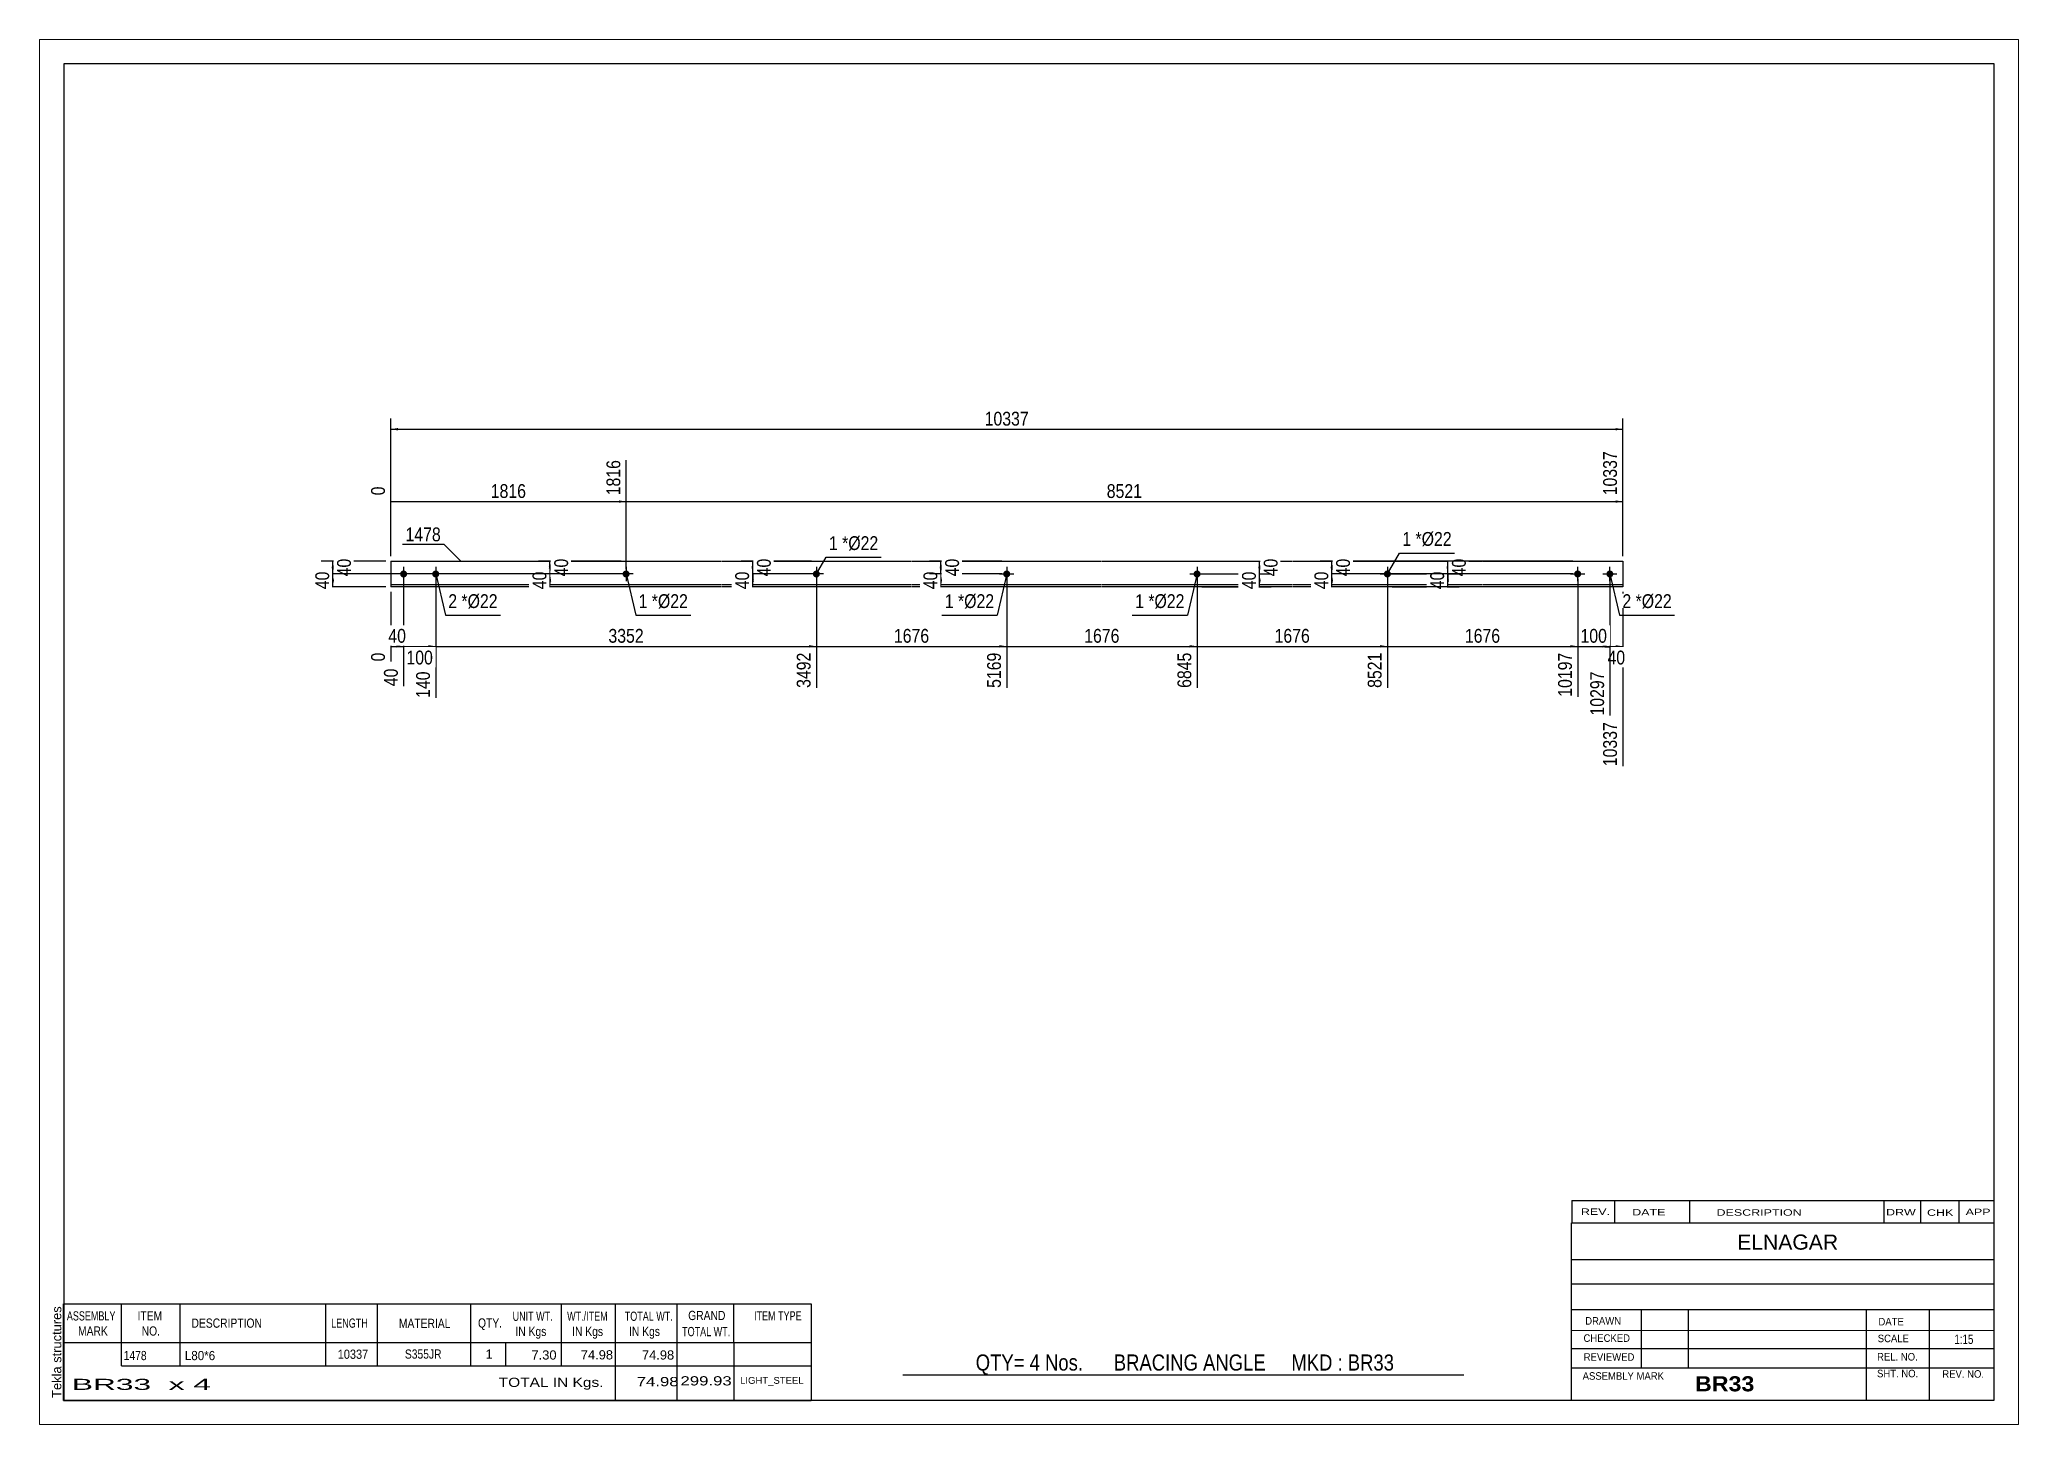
# Paper-space layout 'Layout1' of a CAD drawing. Header units: millimetres. Extents: x 0 to 410, y 0 to 287.
# The model-space entities are those that its viewports show. They can reach past a viewport. Long polylines and large blocks are cut down to what shows.
import ezdxf

# ---------------------------------------------------------------- set-up
doc = ezdxf.new("R2010")
doc.units = ezdxf.units.MM
doc.layers.add('Viewport layer', color=7, linetype='Continuous', plot=False)
doc.styles.add('Arial', font='ARIAL.TTF', dxfattribs={"height": 0.2})
doc.styles.add('Arial Bold', font='ARIALBD.TTF', dxfattribs={"height": 0.2})
doc.styles.add('Arial Narrow', font='ARIALN.TTF', dxfattribs={"height": 0.2})

# ---------------------------------------------------------------- blocks, each defined once
blk = doc.blocks.new('Unknown-629094028-1901')
at = {"color": 5, "linetype": 'Continuous'}
for p, q in [((332.25, 105.75), (-67.75, 105.75)), ((-67.75, 105.75), (-67.75, -171.25)), ((332.25, -171.25), (332.25, 105.75)), ((-67.75, -171.25), (332.25, -171.25))]:
    blk.add_line(p, q, dxfattribs=at)
at = {"color": 174, "linetype": 'Continuous', "style": 'Arial'}
blk.add_text('Tekla structures', height=1.9102, rotation=90, dxfattribs=at).set_placement((-68.25, -170.75))
blk = doc.blocks.new('Bolt-629094028-1280 - 1228')
at = {"linetype": 'Continuous'}
blk.add_hatch(color=3, dxfattribs=at).paths.add_polyline_path([(167.07, 0.73, -1), (167.07, -0.73, -1)])
at = {"color": 3, "linetype": 'Continuous'}
for p, q in [((165.6, 0), (168.53, 0)), ((167.07, 1.47), (167.07, -1.47))]:
    blk.add_line(p, q, dxfattribs=at)
blk = doc.blocks.new('Bolt-629094028-1279 - 1228')
at = {"linetype": 'Continuous'}
blk.add_hatch(color=3, dxfattribs=at).paths.add_polyline_path([(206.5, 0.73, -1), (206.5, -0.73, -1)])
at = {"color": 3, "linetype": 'Continuous'}
for p, q in [((205.03, 0), (207.97, 0)), ((206.5, 1.47), (206.5, -1.47))]:
    blk.add_line(p, q, dxfattribs=at)
blk = doc.blocks.new('Part-629094028-1275 - 1228')
at = {"color": 2, "linetype": 'Continuous'}
for p, q in [((0, 2.67), (0, -2.67)), ((0, 2.67), (29, 2.67)), ((29.1, 2.67), (68.43, 2.67)), ((68.53, 2.67), (107.87, 2.67)), ((107.97, 2.67), (147.3, 2.67)), ((147.4, 2.67), (186.73, 2.67)), ((186.83, 2.67), (226.17, 2.67)), ((226.27, 2.67), (255.27, 2.67)), ((255.27, 2.67), (255.27, -2.67)), ((29, -2.27), (0, -2.27)), ((29, -2.67), (0, -2.67)), ((68.43, -2.27), (29.1, -2.27)), ((68.43, -2.67), (29.1, -2.67)), ((107.87, -2.27), (68.53, -2.27)), ((107.87, -2.67), (68.53, -2.67)), ((147.3, -2.27), (107.97, -2.27)), ((147.3, -2.67), (107.97, -2.67)), ((186.73, -2.27), (147.4, -2.27)), ((186.73, -2.67), (147.4, -2.67)), ((226.17, -2.27), (186.83, -2.27)), ((226.17, -2.67), (186.83, -2.67)), ((255.27, -2.27), (226.27, -2.27)), ((255.27, -2.67), (226.27, -2.67))]:
    blk.add_line(p, q, dxfattribs=at)
blk = doc.blocks.new('Bolt-629094028-1276 - 1228')
at = {"linetype": 'Continuous'}
for points in [[(2.67, -0.73, -1), (2.67, 0.73, -1)], [(9.33, -0.73, -1), (9.33, 0.73, -1)]]:
    blk.add_hatch(color=3, dxfattribs=at).paths.add_polyline_path(points)
at = {"color": 3, "linetype": 'Continuous'}
for p, q in [((4.13, 0), (1.2, 0)), ((2.67, 1.47), (2.67, -1.47)), ((10.8, 0), (7.87, 0)), ((9.33, 1.47), (9.33, -1.47))]:
    blk.add_line(p, q, dxfattribs=at)
blk = doc.blocks.new('Bolt-629094028-1277 - 1228')
at = {"linetype": 'Continuous'}
for points in [[(245.93, 0.73, -1), (245.93, -0.73, -1)], [(252.6, 0.73, -1), (252.6, -0.73, -1)]]:
    blk.add_hatch(color=3, dxfattribs=at).paths.add_polyline_path(points)
at = {"color": 3, "linetype": 'Continuous'}
for p, q in [((244.47, 0), (247.4, 0)), ((245.93, -1.47), (245.93, 1.47)), ((251.13, 0), (254.07, 0)), ((252.6, -1.47), (252.6, 1.47))]:
    blk.add_line(p, q, dxfattribs=at)
blk = doc.blocks.new('Bolt-629094028-1278 - 1228')
at = {"linetype": 'Continuous'}
blk.add_hatch(color=3, dxfattribs=at).paths.add_polyline_path([(127.63, 0.73, -1), (127.63, -0.73, -1)])
at = {"color": 3, "linetype": 'Continuous'}
for p, q in [((126.17, 0), (129.1, 0)), ((127.63, 1.47), (127.63, -1.47))]:
    blk.add_line(p, q, dxfattribs=at)
blk = doc.blocks.new('Bolt-629094028-1281 - 1228')
at = {"linetype": 'Continuous'}
blk.add_hatch(color=3, dxfattribs=at).paths.add_polyline_path([(88.2, -0.73, -1), (88.2, 0.73, -1)])
at = {"color": 3, "linetype": 'Continuous'}
for p, q in [((89.67, 0), (86.73, 0)), ((88.2, 1.47), (88.2, -1.47))]:
    blk.add_line(p, q, dxfattribs=at)
blk = doc.blocks.new('Bolt-629094028-1282 - 1228')
at = {"linetype": 'Continuous'}
blk.add_hatch(color=3, dxfattribs=at).paths.add_polyline_path([(48.77, -0.73, -1), (48.77, 0.73, -1)])
at = {"color": 3, "linetype": 'Continuous'}
for p, q in [((50.23, 0), (47.3, 0)), ((48.77, 1.47), (48.77, -1.47))]:
    blk.add_line(p, q, dxfattribs=at)
blk = doc.blocks.new('StraightDimension-629094028-1349 - 1228')
at = {"linetype": 'Continuous'}
for points in [[(74.75, 1.17), (75, 2.67), (75.25, 1.17)], [(75.25, 1.5), (75, 0), (74.75, 1.5)]]:
    blk.add_hatch(color=7, dxfattribs=at).paths.add_polyline_path(points)
at = {"color": 7, "linetype": 'Continuous'}
for p, q in [((87.2, 2.67), (72.6, 2.67)), ((87.2, 0), (72.6, 0)), ((75, 0), (75, 2.67))]:
    blk.add_line(p, q, dxfattribs=at)
at = {"color": 0}
blk.add_wipeout([(79.35, 3.76), (75.15, 3.76), (75.15, -1.09), (79.35, -1.09)], dxfattribs=at)
at = {"color": 3, "style": 'Arial Narrow'}
blk.add_text('40', height=2.863, rotation=90.0002, dxfattribs=at).set_placement((78.75, -0.49))
blk = doc.blocks.new('StraightDimension-629094028-1350 - 1228')
at = {"linetype": 'Continuous'}
for points in [[(74.75, -1.5), (75, 0), (75.25, -1.5)], [(75.25, -1.17), (75, -2.67), (74.75, -1.17)]]:
    blk.add_hatch(color=7, dxfattribs=at).paths.add_polyline_path(points)
at = {"color": 7, "linetype": 'Continuous'}
for p, q in [((87.2, 0), (72.75, 0)), ((75, -2.67), (75, 0)), ((87.2, -2.67), (72.75, -2.67))]:
    blk.add_line(p, q, dxfattribs=at)
at = {"color": 0}
blk.add_wipeout([(74.85, 1.09), (70.65, 1.09), (70.65, -3.76), (74.85, -3.76)], dxfattribs=at)
at = {"color": 3, "style": 'Arial Narrow'}
blk.add_text('40', height=2.863, rotation=90.0002, dxfattribs=at).set_placement((74.25, -3.16))
blk = doc.blocks.new('StraightDimension-629094028-1341 - 1228')
at = {"linetype": 'Continuous'}
for points in [[(32.75, 1.17), (33, 2.67), (33.25, 1.17)], [(33.25, 1.5), (33, 0), (32.75, 1.5)]]:
    blk.add_hatch(color=7, dxfattribs=at).paths.add_polyline_path(points)
at = {"color": 7, "linetype": 'Continuous'}
for p, q in [((47.77, 2.67), (30.6, 2.67)), ((47.77, 0), (30.6, 0)), ((33, 0), (33, 2.67))]:
    blk.add_line(p, q, dxfattribs=at)
at = {"color": 0}
blk.add_wipeout([(37.35, 3.76), (33.15, 3.76), (33.15, -1.09), (37.35, -1.09)], dxfattribs=at)
at = {"color": 3, "style": 'Arial Narrow'}
blk.add_text('40', height=2.863, rotation=90.0002, dxfattribs=at).set_placement((36.75, -0.49))
blk = doc.blocks.new('StraightDimension-629094028-1342 - 1228')
at = {"linetype": 'Continuous'}
for points in [[(32.75, -1.5), (33, 0), (33.25, -1.5)], [(33.25, -1.17), (33, -2.67), (32.75, -1.17)]]:
    blk.add_hatch(color=7, dxfattribs=at).paths.add_polyline_path(points)
at = {"color": 7, "linetype": 'Continuous'}
for p, q in [((47.77, 0), (30.75, 0)), ((33, -2.67), (33, 0)), ((47.77, -2.67), (30.75, -2.67))]:
    blk.add_line(p, q, dxfattribs=at)
at = {"color": 0}
blk.add_wipeout([(32.85, 1.09), (28.65, 1.09), (28.65, -3.76), (32.85, -3.76)], dxfattribs=at)
at = {"color": 3, "style": 'Arial Narrow'}
blk.add_text('40', height=2.863, rotation=90.0002, dxfattribs=at).set_placement((32.25, -3.16))
blk = doc.blocks.new('StraightDimension-629094028-1358 - 1228')
at = {"linetype": 'Continuous'}
for points in [[(113.75, -1.5), (114, 0), (114.25, -1.5)], [(114.25, -1.17), (114, -2.67), (113.75, -1.17)]]:
    blk.add_hatch(color=7, dxfattribs=at).paths.add_polyline_path(points)
at = {"color": 7, "linetype": 'Continuous'}
for p, q in [((126.63, 0), (111.75, 0)), ((114, -2.67), (114, 0)), ((126.63, -2.67), (111.75, -2.67))]:
    blk.add_line(p, q, dxfattribs=at)
at = {"color": 0}
blk.add_wipeout([(113.85, 1.09), (109.65, 1.09), (109.65, -3.76), (113.85, -3.76)], dxfattribs=at)
at = {"color": 3, "style": 'Arial Narrow'}
blk.add_text('40', height=2.863, rotation=90.0002, dxfattribs=at).set_placement((113.25, -3.16))
blk = doc.blocks.new('StraightDimension-629094028-1294 - 1228')
at = {"linetype": 'Continuous'}
blk.add_hatch(color=7, dxfattribs=at).paths.add_polyline_path([(253.77, -14.75), (255.27, -15), (253.77, -15.25)])
at = {"color": 7, "linetype": 'Continuous'}
for p, q in [((252.6, -1), (252.6, -29.34)), ((255.27, -3.67), (255.27, -39.84)), ((252.6, -15), (255.27, -15))]:
    blk.add_line(p, q, dxfattribs=at)
at = {"color": 0}
blk.add_wipeout([(256.36, -19.35), (256.36, -15.15), (251.51, -15.15), (251.51, -19.35)], dxfattribs=at)
at = {"color": 0, "linetype": 'Continuous'}
blk.add_wipeout([(254.67, -30.1), (250.47, -30.1), (250.47, -40.44), (254.67, -40.44)], dxfattribs=at)
at = {"color": 3, "style": 'Arial Narrow'}
blk.add_text('40', height=2.863, dxfattribs=at).set_placement((252.11, -18.75))
at = {"color": 3, "linetype": 'Continuous', "style": 'Arial Narrow'}
blk.add_text('10337', height=2.863, rotation=90.0002, dxfattribs=at).set_placement((254.07, -39.84))
blk = doc.blocks.new('StraightDimension-629094028-1295 - 1228')
at = {"linetype": 'Continuous'}
blk.add_hatch(color=7, dxfattribs=at).paths.add_polyline_path([(251.1, -14.75), (252.6, -15), (251.1, -15.25)])
at = {"color": 7, "linetype": 'Continuous'}
for p, q in [((245.93, -1), (245.93, -25.44)), ((252.6, -1), (252.6, -29.34)), ((245.93, -15), (252.6, -15))]:
    blk.add_line(p, q, dxfattribs=at)
at = {"color": 0}
blk.add_wipeout([(252.61, -14.85), (252.61, -10.65), (245.92, -10.65), (245.92, -14.85)], dxfattribs=at)
at = {"color": 0, "linetype": 'Continuous'}
blk.add_wipeout([(252, -19.6), (247.8, -19.6), (247.8, -29.94), (252, -29.94)], dxfattribs=at)
at = {"color": 3, "style": 'Arial Narrow'}
blk.add_text('100', height=2.863, dxfattribs=at).set_placement((246.52, -14.25))
at = {"color": 3, "linetype": 'Continuous', "style": 'Arial Narrow'}
blk.add_text('10297', height=2.863, rotation=90.0002, dxfattribs=at).set_placement((251.4, -29.34))
blk = doc.blocks.new('StraightDimension-629094028-1296 - 1228')
at = {"linetype": 'Continuous'}
blk.add_hatch(color=7, dxfattribs=at).paths.add_polyline_path([(244.43, -14.75), (245.93, -15), (244.43, -15.25)])
at = {"color": 7, "linetype": 'Continuous'}
for p, q in [((206.5, -1), (206.5, -23.61)), ((245.93, -1), (245.93, -25.44)), ((206.5, -15), (245.93, -15))]:
    blk.add_line(p, q, dxfattribs=at)
at = {"color": 0}
blk.add_wipeout([(230.47, -14.85), (230.47, -10.65), (221.96, -10.65), (221.96, -14.85)], dxfattribs=at)
at = {"color": 0, "linetype": 'Continuous'}
blk.add_wipeout([(245.33, -15.7), (241.13, -15.7), (241.13, -26.04), (245.33, -26.04)], dxfattribs=at)
at = {"color": 3, "style": 'Arial Narrow'}
blk.add_text('1676', height=2.863, dxfattribs=at).set_placement((222.56, -14.25))
at = {"color": 3, "linetype": 'Continuous', "style": 'Arial Narrow'}
blk.add_text('10197', height=2.863, rotation=90.0002, dxfattribs=at).set_placement((244.73, -25.44))
blk = doc.blocks.new('StraightDimension-629094028-1297 - 1228')
at = {"linetype": 'Continuous'}
blk.add_hatch(color=7, dxfattribs=at).paths.add_polyline_path([(205, -14.75), (206.5, -15), (205, -15.25)])
at = {"color": 7, "linetype": 'Continuous'}
for p, q in [((167.07, -1), (167.07, -23.61)), ((206.5, -1), (206.5, -23.61)), ((167.07, -15), (206.5, -15))]:
    blk.add_line(p, q, dxfattribs=at)
at = {"color": 0}
blk.add_wipeout([(191.04, -14.85), (191.04, -10.65), (182.53, -10.65), (182.53, -14.85)], dxfattribs=at)
at = {"color": 0, "linetype": 'Continuous'}
blk.add_wipeout([(205.9, -15.7), (201.7, -15.7), (201.7, -24.21), (205.9, -24.21)], dxfattribs=at)
at = {"color": 3, "style": 'Arial Narrow'}
blk.add_text('1676', height=2.863, dxfattribs=at).set_placement((183.13, -14.25))
at = {"color": 3, "linetype": 'Continuous', "style": 'Arial Narrow'}
blk.add_text('8521', height=2.863, rotation=90.0002, dxfattribs=at).set_placement((205.3, -23.61))
blk = doc.blocks.new('StraightDimension-629094028-1298 - 1228')
at = {"linetype": 'Continuous'}
blk.add_hatch(color=7, dxfattribs=at).paths.add_polyline_path([(165.57, -14.75), (167.07, -15), (165.57, -15.25)])
at = {"color": 7, "linetype": 'Continuous'}
for p, q in [((127.63, -1), (127.63, -23.61)), ((167.07, -1), (167.07, -23.61)), ((127.63, -15), (167.07, -15))]:
    blk.add_line(p, q, dxfattribs=at)
at = {"color": 0}
blk.add_wipeout([(151.61, -14.85), (151.61, -10.65), (143.09, -10.65), (143.09, -14.85)], dxfattribs=at)
at = {"color": 0, "linetype": 'Continuous'}
blk.add_wipeout([(166.47, -15.7), (162.27, -15.7), (162.27, -24.21), (166.47, -24.21)], dxfattribs=at)
at = {"color": 3, "style": 'Arial Narrow'}
blk.add_text('1676', height=2.863, dxfattribs=at).set_placement((143.69, -14.25))
at = {"color": 3, "linetype": 'Continuous', "style": 'Arial Narrow'}
blk.add_text('6845', height=2.863, rotation=90.0002, dxfattribs=at).set_placement((165.87, -23.61))
blk = doc.blocks.new('StraightDimension-629094028-1299 - 1228')
at = {"linetype": 'Continuous'}
blk.add_hatch(color=7, dxfattribs=at).paths.add_polyline_path([(126.13, -14.75), (127.63, -15), (126.13, -15.25)])
at = {"color": 7, "linetype": 'Continuous'}
for p, q in [((88.2, -1), (88.2, -23.61)), ((127.63, -1), (127.63, -23.61)), ((88.2, -15), (127.63, -15))]:
    blk.add_line(p, q, dxfattribs=at)
at = {"color": 0}
blk.add_wipeout([(112.17, -14.85), (112.17, -10.65), (103.66, -10.65), (103.66, -14.85)], dxfattribs=at)
at = {"color": 0, "linetype": 'Continuous'}
blk.add_wipeout([(127.03, -15.7), (122.83, -15.7), (122.83, -24.21), (127.03, -24.21)], dxfattribs=at)
at = {"color": 3, "style": 'Arial Narrow'}
blk.add_text('1676', height=2.863, dxfattribs=at).set_placement((104.26, -14.25))
at = {"color": 3, "linetype": 'Continuous', "style": 'Arial Narrow'}
blk.add_text('5169', height=2.863, rotation=90.0002, dxfattribs=at).set_placement((126.43, -23.61))
blk = doc.blocks.new('StraightDimension-629094028-1300 - 1228')
at = {"linetype": 'Continuous'}
blk.add_hatch(color=7, dxfattribs=at).paths.add_polyline_path([(86.7, -14.75), (88.2, -15), (86.7, -15.25)])
at = {"color": 7, "linetype": 'Continuous'}
for p, q in [((9.33, -1), (9.33, -25.68)), ((88.2, -1), (88.2, -23.61)), ((9.33, -15), (88.2, -15))]:
    blk.add_line(p, q, dxfattribs=at)
at = {"color": 0}
blk.add_wipeout([(53.02, -14.85), (53.02, -10.65), (44.51, -10.65), (44.51, -14.85)], dxfattribs=at)
at = {"color": 0, "linetype": 'Continuous'}
blk.add_wipeout([(87.6, -15.7), (83.4, -15.7), (83.4, -24.21), (87.6, -24.21)], dxfattribs=at)
at = {"color": 3, "style": 'Arial Narrow'}
blk.add_text('3352', height=2.863, dxfattribs=at).set_placement((45.11, -14.25))
at = {"color": 3, "linetype": 'Continuous', "style": 'Arial Narrow'}
blk.add_text('3492', height=2.863, rotation=90.0002, dxfattribs=at).set_placement((87, -23.61))
blk = doc.blocks.new('StraightDimension-629094028-1365 - 1228')
at = {"linetype": 'Continuous'}
for points in [[(179.75, 1.17), (180, 2.67), (180.25, 1.17)], [(180.25, 1.5), (180, 0), (179.75, 1.5)]]:
    blk.add_hatch(color=7, dxfattribs=at).paths.add_polyline_path(points)
at = {"color": 7, "linetype": 'Continuous'}
for p, q in [((168.07, 2.67), (182.25, 2.67)), ((168.07, 0), (182.25, 0)), ((180, 0), (180, 2.67))]:
    blk.add_line(p, q, dxfattribs=at)
at = {"color": 0}
blk.add_wipeout([(184.35, 3.76), (180.15, 3.76), (180.15, -1.09), (184.35, -1.09)], dxfattribs=at)
at = {"color": 3, "style": 'Arial Narrow'}
blk.add_text('40', height=2.863, rotation=90.0002, dxfattribs=at).set_placement((183.75, -0.49))
blk = doc.blocks.new('StraightDimension-629094028-1301 - 1228')
at = {"linetype": 'Continuous'}
blk.add_hatch(color=7, dxfattribs=at).paths.add_polyline_path([(7.83, -14.75), (9.33, -15), (7.83, -15.25)])
at = {"color": 7, "linetype": 'Continuous'}
for p, q in [((2.67, -1), (2.67, -23.26)), ((9.33, -1), (9.33, -25.68)), ((2.67, -15), (9.33, -15))]:
    blk.add_line(p, q, dxfattribs=at)
at = {"color": 0}
blk.add_wipeout([(9.34, -19.35), (9.34, -15.15), (2.66, -15.15), (2.66, -19.35)], dxfattribs=at)
at = {"color": 0, "linetype": 'Continuous'}
blk.add_wipeout([(8.73, -19.6), (4.53, -19.6), (4.53, -26.28), (8.73, -26.28)], dxfattribs=at)
at = {"color": 3, "style": 'Arial Narrow'}
blk.add_text('100', height=2.863, dxfattribs=at).set_placement((3.26, -18.75))
at = {"color": 3, "linetype": 'Continuous', "style": 'Arial Narrow'}
blk.add_text('140', height=2.863, rotation=90.0002, dxfattribs=at).set_placement((8.13, -25.68))
blk = doc.blocks.new('StraightDimension-629094028-1366 - 1228')
at = {"linetype": 'Continuous'}
for points in [[(179.75, -1.5), (180, 0), (180.25, -1.5)], [(180.25, -1.17), (180, -2.67), (179.75, -1.17)]]:
    blk.add_hatch(color=7, dxfattribs=at).paths.add_polyline_path(points)
at = {"color": 7, "linetype": 'Continuous'}
for p, q in [((168.07, 0), (182.4, 0)), ((180, -2.67), (180, 0)), ((168.07, -2.67), (182.4, -2.67))]:
    blk.add_line(p, q, dxfattribs=at)
at = {"color": 0}
blk.add_wipeout([(179.85, 1.09), (175.65, 1.09), (175.65, -3.76), (179.85, -3.76)], dxfattribs=at)
at = {"color": 3, "style": 'Arial Narrow'}
blk.add_text('40', height=2.863, rotation=90.0002, dxfattribs=at).set_placement((179.25, -3.16))
blk = doc.blocks.new('StraightDimension-629094028-1302 - 1228')
at = {"linetype": 'Continuous'}
blk.add_hatch(color=7, dxfattribs=at).paths.add_polyline_path([(1.17, -14.75), (2.67, -15), (1.17, -15.25)])
at = {"color": 7, "linetype": 'Continuous'}
for p, q in [((0, -3.67), (0, -18.13)), ((2.67, -1), (2.67, -23.26)), ((0, -15), (2.67, -15))]:
    blk.add_line(p, q, dxfattribs=at)
at = {"color": 0}
blk.add_wipeout([(3.76, -14.85), (3.76, -10.65), (-1.09, -10.65), (-1.09, -14.85)], dxfattribs=at)
at = {"color": 0, "linetype": 'Continuous'}
blk.add_wipeout([(2.07, -19), (-2.13, -19), (-2.13, -23.86), (2.07, -23.86)], dxfattribs=at)
blk.add_wipeout([(-0.6, -15.7), (-4.8, -15.7), (-4.8, -18.73), (-0.6, -18.73)], dxfattribs=at)
at = {"color": 3, "style": 'Arial Narrow'}
blk.add_text('40', height=2.863, dxfattribs=at).set_placement((-0.49, -14.25))
at = {"color": 3, "linetype": 'Continuous', "style": 'Arial Narrow'}
for s, height, p in [('0', 2.86, (-1.2, -18.13)), ('40', 2.863, (1.47, -23.26))]:
    blk.add_text(s, height=height, rotation=90.0002, dxfattribs=at).set_placement(p)
blk = doc.blocks.new('StraightDimension-629094028-1331 - 1228')
at = {"linetype": 'Continuous'}
blk.add_hatch(color=7, dxfattribs=at).paths.add_polyline_path([(253.77, 15.25), (255.27, 15), (253.77, 14.75)])
at = {"color": 7, "linetype": 'Continuous'}
for p, q in [((255.27, 3.67), (255.27, 25.44)), ((48.77, 1), (48.77, 23.61)), ((48.77, 15), (255.27, 15))]:
    blk.add_line(p, q, dxfattribs=at)
at = {"color": 0, "linetype": 'Continuous'}
blk.add_wipeout([(254.67, 26.04), (250.47, 26.04), (250.47, 15.7), (254.67, 15.7)], dxfattribs=at)
at = {"color": 0}
blk.add_wipeout([(156.27, 15.15), (156.27, 19.35), (147.76, 19.35), (147.76, 15.15)], dxfattribs=at)
at = {"color": 3, "linetype": 'Continuous', "style": 'Arial Narrow'}
blk.add_text('10337', height=2.863, rotation=90.0002, dxfattribs=at).set_placement((254.07, 16.3))
at = {"color": 3, "style": 'Arial Narrow'}
blk.add_text('8521', height=2.863, dxfattribs=at).set_placement((148.36, 15.75))
blk = doc.blocks.new('StraightDimension-629094028-1332 - 1228')
at = {"linetype": 'Continuous'}
blk.add_hatch(color=7, dxfattribs=at).paths.add_polyline_path([(47.27, 15.25), (48.77, 15), (47.27, 14.75)])
at = {"color": 7, "linetype": 'Continuous'}
for p, q in [((48.77, 1), (48.77, 23.61)), ((0, 3.67), (0, 18.13)), ((0, 15), (48.77, 15))]:
    blk.add_line(p, q, dxfattribs=at)
at = {"color": 0, "linetype": 'Continuous'}
for points in [[(48.17, 24.21), (43.97, 24.21), (43.97, 15.7), (48.17, 15.7)], [(-0.6, 18.73), (-4.8, 18.73), (-4.8, 15.7), (-0.6, 15.7)]]:
    blk.add_wipeout(points, dxfattribs=at)
at = {"color": 0}
blk.add_wipeout([(28.64, 15.15), (28.64, 19.35), (20.13, 19.35), (20.13, 15.15)], dxfattribs=at)
at = {"color": 3, "linetype": 'Continuous', "style": 'Arial Narrow'}
for s, height, p in [('1816', 2.863, (47.57, 16.3)), ('0', 2.86, (-1.2, 16.3))]:
    blk.add_text(s, height=height, rotation=90.0002, dxfattribs=at).set_placement(p)
at = {"color": 3, "style": 'Arial Narrow'}
blk.add_text('1816', height=2.863, dxfattribs=at).set_placement((20.73, 15.75))
blk = doc.blocks.new('StraightDimension-629094028-1357 - 1228')
at = {"linetype": 'Continuous'}
for points in [[(113.75, 1.17), (114, 2.67), (114.25, 1.17)], [(114.25, 1.5), (114, 0), (113.75, 1.5)]]:
    blk.add_hatch(color=7, dxfattribs=at).paths.add_polyline_path(points)
at = {"color": 7, "linetype": 'Continuous'}
for p, q in [((126.63, 2.67), (111.6, 2.67)), ((126.63, 0), (111.6, 0)), ((114, 0), (114, 2.67))]:
    blk.add_line(p, q, dxfattribs=at)
at = {"color": 0}
blk.add_wipeout([(118.35, 3.76), (114.15, 3.76), (114.15, -1.09), (118.35, -1.09)], dxfattribs=at)
at = {"color": 3, "style": 'Arial Narrow'}
blk.add_text('40', height=2.863, rotation=90.0002, dxfattribs=at).set_placement((117.75, -0.49))
blk = doc.blocks.new('StraightDimension-629094028-1373 - 1228')
at = {"linetype": 'Continuous'}
for points in [[(218.75, 1.17), (219, 2.67), (219.25, 1.17)], [(219.25, 1.5), (219, 0), (218.75, 1.5)]]:
    blk.add_hatch(color=7, dxfattribs=at).paths.add_polyline_path(points)
at = {"color": 7, "linetype": 'Continuous'}
for p, q in [((207.5, 2.67), (221.25, 2.67)), ((207.5, 0), (221.25, 0)), ((219, 0), (219, 2.67))]:
    blk.add_line(p, q, dxfattribs=at)
at = {"color": 0}
blk.add_wipeout([(223.35, 3.76), (219.15, 3.76), (219.15, -1.09), (223.35, -1.09)], dxfattribs=at)
at = {"color": 3, "style": 'Arial Narrow'}
blk.add_text('40', height=2.863, rotation=90.0002, dxfattribs=at).set_placement((222.75, -0.49))
blk = doc.blocks.new('StraightDimension-629094028-1374 - 1228')
at = {"linetype": 'Continuous'}
for points in [[(218.75, -1.5), (219, 0), (219.25, -1.5)], [(219.25, -1.17), (219, -2.67), (218.75, -1.17)]]:
    blk.add_hatch(color=7, dxfattribs=at).paths.add_polyline_path(points)
at = {"color": 7, "linetype": 'Continuous'}
for p, q in [((207.5, 0), (221.4, 0)), ((219, -2.67), (219, 0)), ((207.5, -2.67), (221.4, -2.67))]:
    blk.add_line(p, q, dxfattribs=at)
at = {"color": 0}
blk.add_wipeout([(218.85, 1.09), (214.65, 1.09), (214.65, -3.76), (218.85, -3.76)], dxfattribs=at)
at = {"color": 3, "style": 'Arial Narrow'}
blk.add_text('40', height=2.863, rotation=90.0002, dxfattribs=at).set_placement((218.25, -3.16))
blk = doc.blocks.new('StraightDimension-629094028-1381 - 1228')
at = {"linetype": 'Continuous'}
for points in [[(194.75, 1.17), (195, 2.67), (195.25, 1.17)], [(195.25, 1.5), (195, 0), (194.75, 1.5)]]:
    blk.add_hatch(color=7, dxfattribs=at).paths.add_polyline_path(points)
at = {"color": 7, "linetype": 'Continuous'}
for p, q in [((244.93, 2.67), (192.6, 2.67)), ((244.93, 0), (192.6, 0)), ((195, 0), (195, 2.67))]:
    blk.add_line(p, q, dxfattribs=at)
at = {"color": 0}
blk.add_wipeout([(199.35, 3.76), (195.15, 3.76), (195.15, -1.09), (199.35, -1.09)], dxfattribs=at)
at = {"color": 3, "style": 'Arial Narrow'}
blk.add_text('40', height=2.863, rotation=90.0002, dxfattribs=at).set_placement((198.75, -0.49))
blk = doc.blocks.new('StraightDimension-629094028-1382 - 1228')
at = {"linetype": 'Continuous'}
for points in [[(194.75, -1.5), (195, 0), (195.25, -1.5)], [(195.25, -1.17), (195, -2.67), (194.75, -1.17)]]:
    blk.add_hatch(color=7, dxfattribs=at).paths.add_polyline_path(points)
at = {"color": 7, "linetype": 'Continuous'}
for p, q in [((244.93, 0), (192.75, 0)), ((195, -2.67), (195, 0)), ((244.93, -2.67), (192.75, -2.67))]:
    blk.add_line(p, q, dxfattribs=at)
at = {"color": 0}
blk.add_wipeout([(194.85, 1.09), (190.65, 1.09), (190.65, -3.76), (194.85, -3.76)], dxfattribs=at)
at = {"color": 3, "style": 'Arial Narrow'}
blk.add_text('40', height=2.863, rotation=90.0002, dxfattribs=at).set_placement((194.25, -3.16))
blk = doc.blocks.new('StraightDimension-629094028-1389 - 1228')
at = {"linetype": 'Continuous'}
for points in [[(-12.25, 1.17), (-12, 2.67), (-11.75, 1.17)], [(-11.75, 1.5), (-12, 0), (-12.25, 1.5)]]:
    blk.add_hatch(color=7, dxfattribs=at).paths.add_polyline_path(points)
at = {"color": 7, "linetype": 'Continuous'}
for p, q in [((-1, 2.67), (-14.4, 2.67)), ((47.77, 0), (-14.4, 0)), ((-12, 0), (-12, 2.67))]:
    blk.add_line(p, q, dxfattribs=at)
at = {"color": 0}
blk.add_wipeout([(-7.65, 3.76), (-11.85, 3.76), (-11.85, -1.09), (-7.65, -1.09)], dxfattribs=at)
at = {"color": 3, "style": 'Arial Narrow'}
blk.add_text('40', height=2.863, rotation=90.0002, dxfattribs=at).set_placement((-8.25, -0.49))
blk = doc.blocks.new('StraightDimension-629094028-1390 - 1228')
at = {"linetype": 'Continuous'}
for points in [[(-12.25, -1.5), (-12, 0), (-11.75, -1.5)], [(-11.75, -1.17), (-12, -2.67), (-12.25, -1.17)]]:
    blk.add_hatch(color=7, dxfattribs=at).paths.add_polyline_path(points)
at = {"color": 7, "linetype": 'Continuous'}
for p, q in [((47.77, 0), (-14.25, 0)), ((-12, -2.67), (-12, 0)), ((-1, -2.67), (-14.25, -2.67))]:
    blk.add_line(p, q, dxfattribs=at)
at = {"color": 0}
blk.add_wipeout([(-12.15, 1.09), (-16.35, 1.09), (-16.35, -3.76), (-12.15, -3.76)], dxfattribs=at)
at = {"color": 3, "style": 'Arial Narrow'}
blk.add_text('40', height=2.863, rotation=90.0002, dxfattribs=at).set_placement((-12.75, -3.16))
blk = doc.blocks.new('StraightDimension-629094028-1399 - 1228')
at = {"linetype": 'Continuous'}
for points in [[(1.5, 29.75), (0, 30), (1.5, 30.25)], [(253.77, 30.25), (255.27, 30), (253.77, 29.75)]]:
    blk.add_hatch(color=7, dxfattribs=at).paths.add_polyline_path(points)
at = {"color": 7, "linetype": 'Continuous'}
for p, q in [((0, 3.67), (0, 32.25)), ((0, 30), (255.27, 30)), ((255.27, 3.67), (255.27, 32.25))]:
    blk.add_line(p, q, dxfattribs=at)
at = {"color": 0}
blk.add_wipeout([(132.8, 30.15), (132.8, 34.35), (122.46, 34.35), (122.46, 30.15)], dxfattribs=at)
at = {"color": 3, "style": 'Arial Narrow'}
blk.add_text('10337', height=2.863, dxfattribs=at).set_placement((123.06, 30.75))
blk = doc.blocks.new('CBS_REVISION-629094028-1941')
at = {"color": 7, "linetype": 'Continuous'}
for p, q in [((244.74, -129.87), (332.24, -129.87)), ((244.74, -129.87), (244.74, -134.5)), ((253.54, -129.87), (253.54, -134.5)), ((269.13, -129.87), (269.13, -134.44)), ((309.39, -129.87), (309.39, -134.5)), ((316.93, -129.87), (316.93, -134.5)), ((324.88, -129.87), (324.88, -134.5)), ((244.74, -134.5), (332.24, -134.5))]:
    blk.add_line(p, q, dxfattribs=at)
at = {"color": 7, "style": 'Arial Narrow', "width": 1.7}
for s, height, p in [('REV.', 1.326, (246.6, -132.82)), ('DATE', 1.326, (257.23, -132.94)), ('DESCRIPTION', 1.3257, (274.71, -132.99)), ('DRW', 1.326, (309.82, -132.93)), ('CHK', 1.326, (318.31, -133.02)), ('APP', 1.326, (326.31, -132.87))]:
    blk.add_text(s, height=height, dxfattribs=at).set_placement(p)
blk = doc.blocks.new('CBS_BOM-629094028-1938')
at = {"color": 7, "linetype": 'Continuous'}
for p, q in [((-67.78, -159.28), (-67.78, -151.28)), ((-67.78, -151.28), (87.14, -151.28)), ((-55.78, -159.28), (-55.78, -151.28)), ((-43.59, -159.28), (-43.59, -151.28)), ((-13.43, -159.28), (-13.43, -151.28)), ((-2.75, -159.28), (-2.75, -151.28)), ((16.57, -159.28), (16.57, -151.28)), ((35.37, -159.28), (35.37, -151.28)), ((46.58, -159.28), (46.58, -151.28)), ((59.37, -159.28), (59.37, -151.28)), ((71.12, -159.28), (71.12, -151.28)), ((87.14, -151.29), (87.14, -159.27)), ((-67.78, -159.28), (87.14, -159.28)), ((-67.78, -164.08), (-67.78, -159.28)), ((-55.78, -164.08), (-55.78, -159.28)), ((-43.59, -164.08), (-43.59, -159.28)), ((-13.43, -164.08), (-13.43, -159.28)), ((-2.75, -164.08), (-2.75, -159.28)), ((16.57, -164.08), (16.57, -159.28)), ((23.83, -164.08), (23.83, -159.28)), ((35.37, -164.08), (35.37, -159.28)), ((46.58, -164.08), (46.58, -159.28)), ((59.37, -164.08), (59.37, -159.28)), ((71.14, -164.08), (71.14, -159.28)), ((87.14, -159.28), (87.14, -164.08)), ((-67.78, -171.28), (-67.78, -164.1)), ((-55.78, -164.08), (87.14, -164.08)), ((46.58, -171.28), (46.58, -164.1)), ((59.37, -171.28), (59.37, -164.1)), ((71.18, -171.28), (71.18, -164.1)), ((87.14, -164.08), (87.14, -171.28)), ((-67.78, -171.28), (87.14, -171.28))]:
    blk.add_line(p, q, dxfattribs=at)
at = {"color": 3, "linetype": 'Continuous', "style": 'Arial'}
for s, height, width, p in [('ASSEMBLY', 1.91, 0.7, (-67.1, -154.71)), ('ITEM', 1.91, 0.8, (-52.45, -154.71)), ('DESCRIPTION', 1.9102, 0.8, (-41.27, -156.21)), ('LENGTH', 1.91, 0.7, (-12.32, -156.21)), ('MATERIAL', 1.91, 0.8, (1.7, -156.26)), ('QTY.', 1.91, 0.8, (18.09, -156.18)), ('UNIT WT.', 1.91, 0.7, (25.26, -154.78)), ('WT./ITEM', 1.91, 0.7, (36.55, -154.78)), ('TOTAL WT.', 1.91, 0.7, (48.49, -154.78)), ('GRAND', 1.91, 0.8, (61.64, -154.62)), ('ITEM TYPE', 1.91, 0.7, (75.28, -154.7)), ('MARK', 1.91, 0.8, (-64.78, -157.84)), ('NO.', 1.91, 0.8, (-51.6, -157.84)), ('IN Kgs', 1.91, 0.8, (25.84, -157.92)), ('IN Kgs', 1.91, 0.8, (37.59, -157.92)), ('IN Kgs', 1.91, 0.8, (49.38, -157.92)), ('TOTAL WT.', 1.91, 0.7, (60.38, -157.96))]:
    blk.add_text(s, height=height, dxfattribs=dict(at, width=width)).set_placement(p)
at = {"color": 7, "linetype": 'Continuous', "style": 'Arial'}
for s, width, p in [('1478', 0.8, (-55.32, -162.93)), ('L80*6', 0.9, (-42.65, -162.93)), ('10337', 0.85, (-10.97, -162.65)), ('S355JR', 0.8, (2.94, -162.62))]:
    blk.add_text(s, height=1.91, dxfattribs=dict(at, width=width)).set_placement(p)
for s, p in [('1', (19.66, -162.62)), ('7.30', (29.17, -162.81)), ('74.98', (39.39, -162.78)), ('74.98', (52.06, -162.81))]:
    blk.add_text(s, height=1.91, dxfattribs=at).set_placement(p)
at = {"color": 6, "linetype": 'Continuous', "style": 'Arial'}
for s, height, width, p in [('BR33  x 4', 2.292, 2.05, (-66.06, -169.09)), ('TOTAL IN Kgs.', 1.9102, 1.2, (22.38, -168.48)), ('74.98', 1.91, 1.3, (50.97, -168.33)), ('299.93', 1.91, 1.3, (60.04, -168.17))]:
    blk.add_text(s, height=height, dxfattribs=dict(at, width=width)).set_placement(p)
blk.add_text('LIGHT_STEEL', height=1.4135, dxfattribs=at).set_placement((72.39, -167.83))
blk = doc.blocks.new('CBS_CALLOFF-629094028-1939')
at = {"color": 7, "linetype": 'Continuous'}
blk.add_line((106.13, -165.98), (222.36, -166), dxfattribs=at)
at = {"color": 3, "linetype": 'Continuous', "style": 'Arial Narrow'}
blk.add_text('QTY= 4 Nos.      BRACING ANGLE     MKD : BR33', height=3.3405, dxfattribs=at).set_placement((121.21, -165.09))
blk = doc.blocks.new('CBS_NAME_BLOG-629094028-1940')
at = {"color": 7, "linetype": 'Continuous'}
for p, q in [((244.66, -134.5), (332.18, -134.5)), ((244.66, -171.21), (244.66, -134.5)), ((244.66, -142.04), (332.18, -142.04)), ((244.73, -147.09), (332.25, -147.09)), ((244.66, -152.46), (332.18, -152.46)), ((259.18, -164.57), (259.18, -152.47)), ((268.87, -164.54), (268.87, -152.47)), ((305.78, -171.21), (305.78, -152.48)), ((318.83, -171.21), (318.83, -152.47)), ((244.67, -156.76), (332.25, -156.74)), ((244.66, -160.51), (332.18, -160.51)), ((244.66, -164.55), (332.18, -164.55)), ((244.66, -171.25), (332.25, -171.25))]:
    blk.add_line(p, q, dxfattribs=at)
at = {"color": 3, "linetype": 'Continuous', "style": 'Arial'}
blk.add_text('ELNAGAR', height=3.133, dxfattribs=at).set_placement((278.98, -140.03))
at = {"color": 3, "linetype": 'Continuous'}
for s, height, style, width, p in [('DRAWN', 1.566, 'Arial', 0.9, (247.49, -155.57)), ('DATE', 1.566, 'Arial', 0.9, (308.25, -155.73)), ('CHECKED', 1.566, 'Arial', 0.9, (247.14, -159.14)), ('SCALE', 1.566, 'Arial', 0.9, (308.1, -159.21)), ('1:15', 1.957, 'Arial Narrow', 0.9, (323.99, -159.57)), ('REVIEWED', 1.566, 'Arial', 0.9, (247.18, -163.06)), ('REL. NO.', 1.566, 'Arial', 0.9, (307.96, -163.01)), ('ASSEMBLY MARK', 1.5663, 'Arial', 0.9, (246.96, -166.99)), ('BR33', 3.131, 'Arial Bold', 1.1, (270.24, -169.39)), ('SHT. NO.', 1.566, 'Arial', 0.9, (307.96, -166.48)), ('REV. NO.', 1.566, 'Arial', 0.9, (321.48, -166.57))]:
    blk.add_text(s, height=height, dxfattribs=dict(at, style=style, width=width)).set_placement(p)
blk = doc.blocks.new('Mark-629094028-1408 - 1228')
at = {"color": 0}
blk.add_wipeout([(211.43, 5.83), (211.43, 8.83), (209.6, 8.83), (209.6, 5.83)], dxfattribs=at)
blk.add_wipeout([(211.43, 5.83), (211.43, 8.83), (209.6, 8.83), (209.6, 5.83)], dxfattribs=at)
at = {"color": 7, "linetype": 'Continuous'}
blk.add_line((206.5, 0), (209, 4.33), dxfattribs=at)
at = {"color": 0}
blk.add_wipeout([(213.61, 5.83), (213.61, 8.83), (212.33, 8.83), (212.33, 5.83)], dxfattribs=at)
blk.add_wipeout([(213.61, 5.83), (213.61, 8.83), (212.33, 8.83), (212.33, 5.83)], dxfattribs=at)
at = {"color": 3, "style": 'Arial Narrow'}
blk.add_text('1', height=2.86, dxfattribs=at).set_placement((209.6, 5.83))
at = {"color": 0}
blk.add_wipeout([(219.82, 5.83), (219.82, 8.83), (213.61, 8.83), (213.61, 5.83)], dxfattribs=at)
blk.add_wipeout([(219.82, 5.83), (219.82, 8.83), (213.61, 8.83), (213.61, 5.83)], dxfattribs=at)
at = {"color": 7, "linetype": 'Continuous'}
blk.add_line((209, 4.33), (220.42, 4.33), dxfattribs=at)
at = {"color": 3, "style": 'Arial Narrow'}
for s, height, p in [('*', 2.86, (212.33, 5.83)), ('Ø22', 2.863, (213.61, 5.83))]:
    blk.add_text(s, height=height, dxfattribs=at).set_placement(p)
blk = doc.blocks.new('Mark-629094028-1409 - 1228')
at = {"color": 0}
blk.add_wipeout([(156.08, -7.06), (156.08, -4.06), (154.25, -4.06), (154.25, -7.06)], dxfattribs=at)
blk.add_wipeout([(156.08, -7.06), (156.08, -4.06), (154.25, -4.06), (154.25, -7.06)], dxfattribs=at)
blk.add_wipeout([(158.25, -7.06), (158.25, -4.06), (156.98, -4.06), (156.98, -7.06)], dxfattribs=at)
blk.add_wipeout([(158.25, -7.06), (158.25, -4.06), (156.98, -4.06), (156.98, -7.06)], dxfattribs=at)
at = {"color": 3, "style": 'Arial Narrow'}
blk.add_text('1', height=2.86, dxfattribs=at).set_placement((154.25, -7.06))
at = {"color": 0}
blk.add_wipeout([(164.47, -7.06), (164.47, -4.06), (158.25, -4.06), (158.25, -7.06)], dxfattribs=at)
blk.add_wipeout([(164.47, -7.06), (164.47, -4.06), (158.25, -4.06), (158.25, -7.06)], dxfattribs=at)
at = {"color": 7, "linetype": 'Continuous'}
for p in [(167.07, 0), (153.65, -8.56)]:
    blk.add_line(p, (165.07, -8.56), dxfattribs=at)
at = {"color": 3, "style": 'Arial Narrow'}
for s, height, p in [('Ø22', 2.863, (158.25, -7.06)), ('*', 2.86, (156.98, -7.06))]:
    blk.add_text(s, height=height, dxfattribs=at).set_placement(p)
blk = doc.blocks.new('Mark-629094028-1410 - 1228')
at = {"color": 0}
blk.add_wipeout([(92.63, 4.96), (92.63, 7.96), (90.8, 7.96), (90.8, 4.96)], dxfattribs=at)
blk.add_wipeout([(92.63, 4.96), (92.63, 7.96), (90.8, 7.96), (90.8, 4.96)], dxfattribs=at)
at = {"color": 7, "linetype": 'Continuous'}
blk.add_line((88.2, 0), (90.2, 3.46), dxfattribs=at)
at = {"color": 0}
blk.add_wipeout([(94.81, 4.96), (94.81, 7.96), (93.53, 7.96), (93.53, 4.96)], dxfattribs=at)
blk.add_wipeout([(94.81, 4.96), (94.81, 7.96), (93.53, 7.96), (93.53, 4.96)], dxfattribs=at)
at = {"color": 3, "style": 'Arial Narrow'}
blk.add_text('1', height=2.86, dxfattribs=at).set_placement((90.8, 4.96))
at = {"color": 0}
blk.add_wipeout([(101.02, 4.96), (101.02, 7.96), (94.81, 7.96), (94.81, 4.96)], dxfattribs=at)
blk.add_wipeout([(101.02, 4.96), (101.02, 7.96), (94.81, 7.96), (94.81, 4.96)], dxfattribs=at)
at = {"color": 7, "linetype": 'Continuous'}
blk.add_line((90.2, 3.46), (101.62, 3.46), dxfattribs=at)
at = {"color": 3, "style": 'Arial Narrow'}
for s, height, p in [('*', 2.86, (93.53, 4.96)), ('Ø22', 2.863, (94.81, 4.96))]:
    blk.add_text(s, height=height, dxfattribs=at).set_placement(p)
blk = doc.blocks.new('Mark-629094028-1411 - 1228')
at = {"color": 0}
blk.add_wipeout([(53.19, -7.06), (53.19, -4.06), (51.37, -4.06), (51.37, -7.06)], dxfattribs=at)
blk.add_wipeout([(53.19, -7.06), (53.19, -4.06), (51.37, -4.06), (51.37, -7.06)], dxfattribs=at)
at = {"color": 7, "linetype": 'Continuous'}
blk.add_line((48.77, 0), (50.77, -8.56), dxfattribs=at)
at = {"color": 0}
blk.add_wipeout([(55.37, -7.06), (55.37, -4.06), (54.09, -4.06), (54.09, -7.06)], dxfattribs=at)
blk.add_wipeout([(55.37, -7.06), (55.37, -4.06), (54.09, -4.06), (54.09, -7.06)], dxfattribs=at)
at = {"color": 3, "style": 'Arial Narrow'}
blk.add_text('1', height=2.86, dxfattribs=at).set_placement((51.37, -7.06))
at = {"color": 0}
blk.add_wipeout([(61.59, -7.06), (61.59, -4.06), (55.37, -4.06), (55.37, -7.06)], dxfattribs=at)
blk.add_wipeout([(61.59, -7.06), (61.59, -4.06), (55.37, -4.06), (55.37, -7.06)], dxfattribs=at)
at = {"color": 7, "linetype": 'Continuous'}
blk.add_line((50.77, -8.56), (62.19, -8.56), dxfattribs=at)
at = {"color": 3, "style": 'Arial Narrow'}
for s, height, p in [('Ø22', 2.863, (55.37, -7.06)), ('*', 2.86, (54.09, -7.06))]:
    blk.add_text(s, height=height, dxfattribs=at).set_placement(p)
blk = doc.blocks.new('Mark-629094028-1402 - 1228')
at = {"color": 0}
blk.add_wipeout([(10.38, 6.77), (10.38, 9.77), (3.07, 9.77), (3.07, 6.77)], dxfattribs=at)
blk.add_wipeout([(10.38, 6.77), (10.38, 9.77), (3.07, 9.77), (3.07, 6.77)], dxfattribs=at)
at = {"color": 7, "linetype": 'Continuous'}
for p in [(2.47, 6.17), (14.52, 2.63)]:
    blk.add_line(p, (10.98, 6.17), dxfattribs=at)
at = {"color": 3, "style": 'Arial Narrow'}
blk.add_text('1478', height=2.863, dxfattribs=at).set_placement((3.07, 6.77))
blk = doc.blocks.new('Mark-629094028-1405 - 1228')
at = {"color": 0}
blk.add_wipeout([(13.76, -7.06), (13.76, -4.06), (11.93, -4.06), (11.93, -7.06)], dxfattribs=at)
blk.add_wipeout([(13.76, -7.06), (13.76, -4.06), (11.93, -4.06), (11.93, -7.06)], dxfattribs=at)
at = {"color": 7, "linetype": 'Continuous'}
blk.add_line((9.33, 0), (11.33, -8.56), dxfattribs=at)
at = {"color": 0}
blk.add_wipeout([(15.94, -7.06), (15.94, -4.06), (14.66, -4.06), (14.66, -7.06)], dxfattribs=at)
blk.add_wipeout([(15.94, -7.06), (15.94, -4.06), (14.66, -4.06), (14.66, -7.06)], dxfattribs=at)
at = {"color": 3, "style": 'Arial Narrow'}
blk.add_text('2', height=2.86, dxfattribs=at).set_placement((11.93, -7.06))
at = {"color": 0}
blk.add_wipeout([(22.15, -7.06), (22.15, -4.06), (15.94, -4.06), (15.94, -7.06)], dxfattribs=at)
blk.add_wipeout([(22.15, -7.06), (22.15, -4.06), (15.94, -4.06), (15.94, -7.06)], dxfattribs=at)
at = {"color": 7, "linetype": 'Continuous'}
blk.add_line((11.33, -8.56), (22.75, -8.56), dxfattribs=at)
at = {"color": 3, "style": 'Arial Narrow'}
for s, height, p in [('Ø22', 2.863, (15.94, -7.06)), ('*', 2.86, (14.66, -7.06))]:
    blk.add_text(s, height=height, dxfattribs=at).set_placement(p)
blk = doc.blocks.new('Mark-629094028-1406 - 1228')
at = {"color": 0}
blk.add_wipeout([(257.03, -7.06), (257.03, -4.06), (255.2, -4.06), (255.2, -7.06)], dxfattribs=at)
blk.add_wipeout([(257.03, -7.06), (257.03, -4.06), (255.2, -4.06), (255.2, -7.06)], dxfattribs=at)
at = {"color": 7, "linetype": 'Continuous'}
blk.add_line((252.6, 0), (254.6, -8.56), dxfattribs=at)
at = {"color": 0}
blk.add_wipeout([(259.21, -7.06), (259.21, -4.06), (257.93, -4.06), (257.93, -7.06)], dxfattribs=at)
blk.add_wipeout([(259.21, -7.06), (259.21, -4.06), (257.93, -4.06), (257.93, -7.06)], dxfattribs=at)
at = {"color": 3, "style": 'Arial Narrow'}
blk.add_text('2', height=2.86, dxfattribs=at).set_placement((255.2, -7.06))
at = {"color": 0}
blk.add_wipeout([(265.42, -7.06), (265.42, -4.06), (259.21, -4.06), (259.21, -7.06)], dxfattribs=at)
blk.add_wipeout([(265.42, -7.06), (265.42, -4.06), (259.21, -4.06), (259.21, -7.06)], dxfattribs=at)
at = {"color": 7, "linetype": 'Continuous'}
blk.add_line((254.6, -8.56), (266.02, -8.56), dxfattribs=at)
at = {"color": 3, "style": 'Arial Narrow'}
for s, height, p in [('Ø22', 2.863, (259.21, -7.06)), ('*', 2.86, (257.93, -7.06))]:
    blk.add_text(s, height=height, dxfattribs=at).set_placement(p)
blk = doc.blocks.new('Mark-629094028-1407 - 1228')
at = {"color": 0}
blk.add_wipeout([(116.64, -7.06), (116.64, -4.06), (114.81, -4.06), (114.81, -7.06)], dxfattribs=at)
blk.add_wipeout([(116.64, -7.06), (116.64, -4.06), (114.81, -4.06), (114.81, -7.06)], dxfattribs=at)
blk.add_wipeout([(118.82, -7.06), (118.82, -4.06), (117.54, -4.06), (117.54, -7.06)], dxfattribs=at)
blk.add_wipeout([(118.82, -7.06), (118.82, -4.06), (117.54, -4.06), (117.54, -7.06)], dxfattribs=at)
at = {"color": 3, "style": 'Arial Narrow'}
blk.add_text('1', height=2.86, dxfattribs=at).set_placement((114.81, -7.06))
at = {"color": 0}
blk.add_wipeout([(125.03, -7.06), (125.03, -4.06), (118.82, -4.06), (118.82, -7.06)], dxfattribs=at)
blk.add_wipeout([(125.03, -7.06), (125.03, -4.06), (118.82, -4.06), (118.82, -7.06)], dxfattribs=at)
at = {"color": 7, "linetype": 'Continuous'}
for p in [(127.63, 0), (114.21, -8.56)]:
    blk.add_line(p, (125.63, -8.56), dxfattribs=at)
at = {"color": 3, "style": 'Arial Narrow'}
for s, height, p in [('Ø22', 2.863, (118.82, -7.06)), ('*', 2.86, (117.54, -7.06))]:
    blk.add_text(s, height=height, dxfattribs=at).set_placement(p)

msp = doc.modelspace()

# ---------------------------------------------------------------- block references
for name in ['Unknown-629094028-1901', 'Part-629094028-1275 - 1228', 'Bolt-629094028-1276 - 1228', 'Bolt-629094028-1282 - 1228', 'Bolt-629094028-1281 - 1228', 'Bolt-629094028-1278 - 1228', 'Bolt-629094028-1280 - 1228', 'Bolt-629094028-1279 - 1228', 'Bolt-629094028-1277 - 1228', 'CBS_REVISION-629094028-1941', 'CBS_NAME_BLOG-629094028-1940', 'CBS_BOM-629094028-1938', 'CBS_CALLOFF-629094028-1939']:
    msp.add_blockref(name, (0, 0))

# ---------------------------------------------------------------- next in the draw order: block references
for name in ['StraightDimension-629094028-1341 - 1228', 'StraightDimension-629094028-1349 - 1228', 'StraightDimension-629094028-1358 - 1228', 'StraightDimension-629094028-1294 - 1228']:
    msp.add_blockref(name, (0, 0))

# ---------------------------------------------------------------- next in the draw order: block references
for name in ['StraightDimension-629094028-1342 - 1228', 'StraightDimension-629094028-1350 - 1228', 'StraightDimension-629094028-1295 - 1228']:
    msp.add_blockref(name, (0, 0))

# ---------------------------------------------------------------- next in the draw order: block references
msp.add_blockref('StraightDimension-629094028-1296 - 1228', (0, 0))

# ---------------------------------------------------------------- next in the draw order: block references
msp.add_blockref('StraightDimension-629094028-1297 - 1228', (0, 0))

# ---------------------------------------------------------------- next in the draw order: block references
msp.add_blockref('StraightDimension-629094028-1298 - 1228', (0, 0))

# ---------------------------------------------------------------- next in the draw order: block references
for name in ['StraightDimension-629094028-1365 - 1228', 'StraightDimension-629094028-1299 - 1228']:
    msp.add_blockref(name, (0, 0))

# ---------------------------------------------------------------- next in the draw order: block references
for name in ['StraightDimension-629094028-1366 - 1228', 'StraightDimension-629094028-1300 - 1228']:
    msp.add_blockref(name, (0, 0))

# ---------------------------------------------------------------- next in the draw order: block references
for name in ['StraightDimension-629094028-1331 - 1228', 'StraightDimension-629094028-1301 - 1228']:
    msp.add_blockref(name, (0, 0))

# ---------------------------------------------------------------- next in the draw order: block references
for name in ['StraightDimension-629094028-1357 - 1228', 'Mark-629094028-1409 - 1228', 'StraightDimension-629094028-1373 - 1228', 'Mark-629094028-1406 - 1228', 'StraightDimension-629094028-1302 - 1228']:
    msp.add_blockref(name, (0, 0))

# ---------------------------------------------------------------- next in the draw order: block references
for name in ['StraightDimension-629094028-1332 - 1228', 'Mark-629094028-1407 - 1228', 'StraightDimension-629094028-1374 - 1228']:
    msp.add_blockref(name, (0, 0))

# ---------------------------------------------------------------- next in the draw order: block references
for name in ['StraightDimension-629094028-1389 - 1228', 'StraightDimension-629094028-1381 - 1228']:
    msp.add_blockref(name, (0, 0))

# ---------------------------------------------------------------- next in the draw order: block references
for name in ['StraightDimension-629094028-1399 - 1228', 'StraightDimension-629094028-1390 - 1228', 'StraightDimension-629094028-1382 - 1228']:
    msp.add_blockref(name, (0, 0))

# ---------------------------------------------------------------- next in the draw order: block references
for name in ['Mark-629094028-1402 - 1228', 'Mark-629094028-1408 - 1228', 'Mark-629094028-1410 - 1228', 'Mark-629094028-1405 - 1228', 'Mark-629094028-1411 - 1228']:
    msp.add_blockref(name, (0, 0))

psp = doc.layouts.get("Layout1")

# ---------------------------------------------------------------- viewports
at = {"layer": 'Viewport layer', "view_target_point": (132.25, -32.75)}
psp.add_viewport(center=(205, 143.5), size=(410, 287), view_center_point=(0, 0), view_height=287, dxfattribs=at)

doc.saveas('drawing.dxf')
